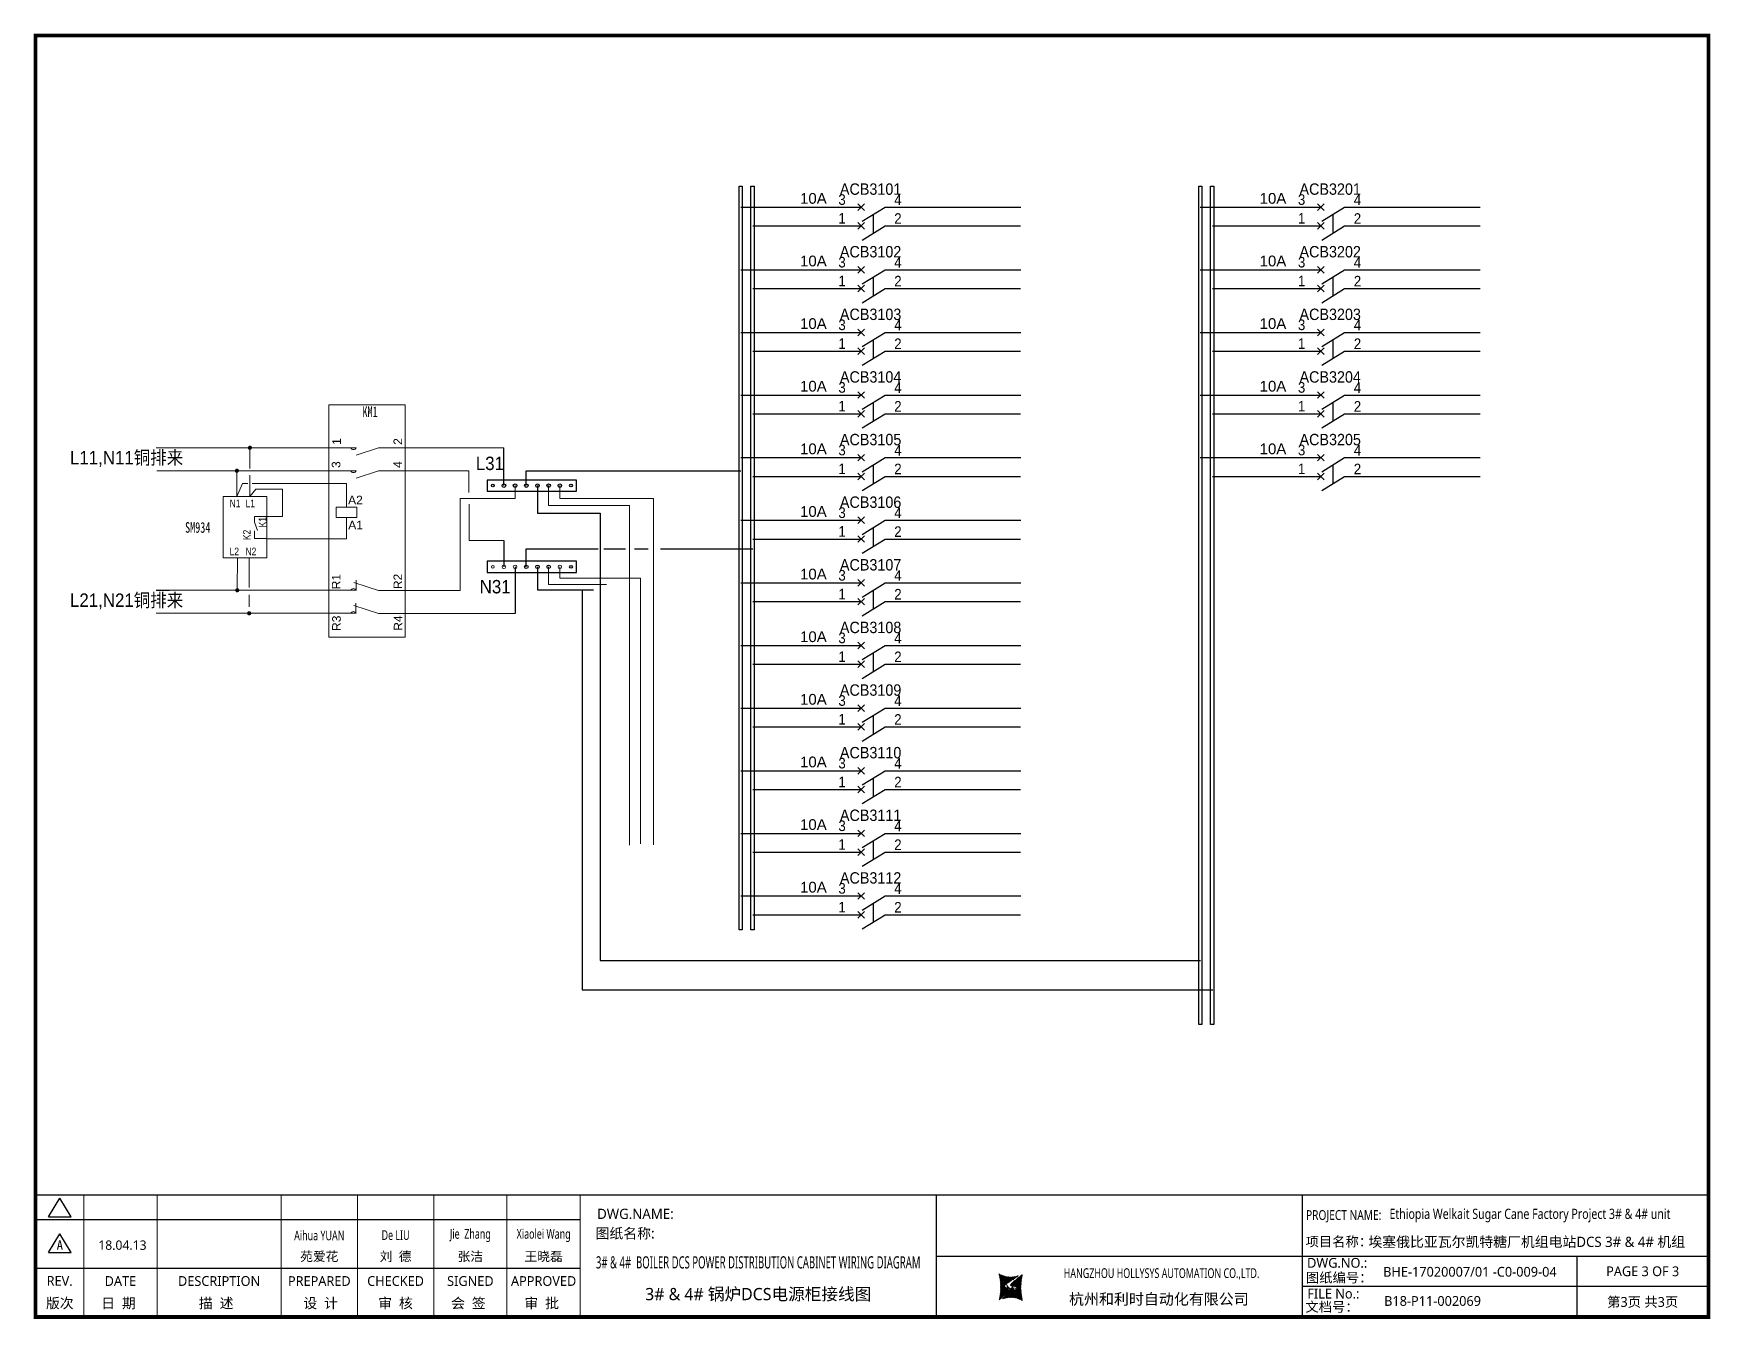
# Model space of a CAD drawing. Extents: x 81437 to 204847, y -54597 to -29444.
# Drawn here: x 101517 to 105642, y -50082 to -46919 of the extents above; entities that cross this region are included whole.
import ezdxf
from ezdxf.enums import TextEntityAlignment as Align
from ezdxf.lldxf.tags import DXFTag

# ---------------------------------------------------------------- set-up
doc = ezdxf.new("R2010")
doc.units = 0
doc.header["$LTSCALE"] = 100
doc.header["$MEASUREMENT"] = 0
doc.linetypes.add('ACAD_ISO02W100', pattern=[15, 12, -3])
for name, color, linetype in [('t', 1, 'Continuous'), ('标准图框及表格', 7, 'Continuous'), ('空气开关', 7, 'Continuous')]:
    doc.layers.add(name, color=color, linetype=linetype)
for name, color, linetype, lineweight in [('注释', 130, 'Continuous', 20), ('粗实线', 7, 'Continuous', 20), ('细实线', 7, 'Continuous', 20)]:
    doc.layers.add(name, color=color, linetype=linetype, lineweight=lineweight)
doc.styles.add('HZ', font='arial.ttf', dxfattribs={"width": 0.7})
doc.styles.get("Standard").update_dxf_attribs({"font": ''})
doc.styles.add('微软雅黑', font='')
doc.styles.get('Standard').set_extended_font_data('SimSun')
doc.styles.get('微软雅黑').set_extended_font_data('Microsoft YaHei')
tags = doc.linetypes.add('CENTER', pattern=[2, 1.25, -0.25, 0.25, -0.25]).pattern_tags.tags
tags[10:11] = [DXFTag(74, 4), DXFTag(75, 0), DXFTag(340, '0'), DXFTag(46, 1.0), DXFTag(50, 0.0), DXFTag(44, 0.0), DXFTag(45, 0.0)]
tags[8:9] = [DXFTag(74, 4), DXFTag(75, 0), DXFTag(340, '0'), DXFTag(46, 1.0), DXFTag(50, 0.0), DXFTag(44, 0.0), DXFTag(45, 0.0)]
tags[6:7] = [DXFTag(74, 4), DXFTag(75, 0), DXFTag(340, '0'), DXFTag(46, 1.0), DXFTag(50, 0.0), DXFTag(44, 0.0), DXFTag(45, 0.0)]
tags[4:5] = [DXFTag(74, 4), DXFTag(75, 0), DXFTag(340, '0'), DXFTag(46, 1.0), DXFTag(50, 0.0), DXFTag(44, 0.0), DXFTag(45, 0.0)]
pattern_1 = [(45, (-6.162819773475348, -58.86246267448996), (-0.736262898216564, 0.7362628982165641), [])]

msp = doc.modelspace()

# ---------------------------------------------------------------- texts
at = {"style": 'HZ', "width": 0.9}
for s, p in [('L11,N11铜排来', (101606.6073449155, -47978.58079647768)), ('L31', (102604.9472389482, -47992.64134076157)), ('N31', (102614.4653763321, -48295.86282565803)), ('L21,N21铜排来', (101606.6073449155, -48329.13582187074))]:
    msp.add_text(s, height=33, dxfattribs=at).set_placement(p)
at = {"layer": '注释', "color": 0, "style": 'HZ'}
for s, p in [('1', (102273.2258521612, -47930.68978651518)), ('2', (102423.5931821213, -47930.68978651518)), ('3', (102271.7399785301, -47987.46993135589)), ('4', (102423.4522061614, -47987.46993135589)), ('R1', (102271.9669175704, -48285.90158589176)), ('R2', (102423.6791452017, -48285.41214228943)), ('R3', (102272.6726374209, -48388.35159212081)), ('R4', (102424.3848650522, -48387.89315250316))]:
    msp.add_text(s, height=21.182, rotation=90, dxfattribs=at).set_placement(p)
for s, p in [('A2', (102290.7117974142, -48076.8995232456)), ('A1', (102291.1293463717, -48138.31356240689))]:
    msp.add_text(s, height=21.182, dxfattribs=at).set_placement(p)
at = {"layer": '注释', "color": 0, "style": 'HZ', "width": 0.8}
for s, p in [('N1', (101999.2585284679, -48083.90092756053)), ('L1', (102038.2628810731, -48083.90092756053)), ('L2', (101999.2585284679, -48202.11135979056)), ('N2', (102038.2628810731, -48202.11135979056))]:
    msp.add_text(s, height=18.69, dxfattribs=at).set_placement(p)
for s, p in [('K2', (102050.987022919, -48164.96953635675)), ('K1', (102089.6273942296, -48133.51105475496))]:
    msp.add_text(s, height=18.69, rotation=90, dxfattribs=at).set_placement(p)
at = {"layer": '注释', "color": 0, "linetype": 'ACAD_ISO02W100', "char_height": 26.166, "width": 74.02057166664528, "attachment_point": 1, "style": 'HZ'}
for s, insert in [('{\\fsimsun|b0|i0|c134|p54;\\C7;KM1}', (102326.0724782265, -47836.12304118658)), ('{\\fsimsun|b0|i0|c134|p54;\\C7;SM934}', (101889.7002837644, -48120.723453864))]:
    msp.add_mtext(s, dxfattribs=dict(at, insert=insert))
at = {"layer": '空气开关', "style": 'HZ', "width": 0.9}
for s, p in [('3', (103496.7695168632, -47340.42215144684)), ('4', (103634.1820164456, -47340.88031587977)), ('3', (104627.31327852, -47340.42215144684)), ('4', (104764.7257781024, -47340.88031587977)), ('1', (103496.7695168632, -47386.53378687835)), ('2', (103634.1820164456, -47386.99195131128)), ('1', (104627.31327852, -47386.53378687835)), ('2', (104764.7257781024, -47386.99195131128)), ('3', (103496.7695168632, -47494.42215144684)), ('4', (103634.1820164456, -47494.88031587977)), ('3', (104627.31327852, -47494.42215144684)), ('4', (104764.7257781024, -47494.88031587977)), ('1', (103496.7695168632, -47540.53378687835)), ('2', (103634.1820164456, -47540.99195131128)), ('1', (104627.31327852, -47540.53378687835)), ('2', (104764.7257781024, -47540.99195131128)), ('3', (103496.7695168632, -47648.42215144684)), ('4', (103634.1820164456, -47648.88031587977)), ('3', (104627.31327852, -47648.42215144684)), ('4', (104764.7257781024, -47648.88031587977)), ('1', (103496.7695168632, -47694.53378687835)), ('2', (103634.1820164456, -47694.99195131128)), ('1', (104627.31327852, -47694.53378687835)), ('2', (104764.7257781024, -47694.99195131128)), ('3', (103496.7695168632, -47802.42215144684)), ('4', (103634.1820164456, -47802.88031587977)), ('3', (104627.31327852, -47802.42215144684)), ('4', (104764.7257781024, -47802.88031587977)), ('1', (103496.7695168632, -47848.53378687835)), ('2', (103634.1820164456, -47848.99195131128)), ('1', (104627.31327852, -47848.53378687835)), ('2', (104764.7257781024, -47848.99195131128)), ('3', (103496.7695168632, -47956.42215144684)), ('4', (103634.1820164456, -47956.88031587977)), ('3', (104627.31327852, -47956.42215144684)), ('4', (104764.7257781024, -47956.88031587977)), ('1', (103496.7695168632, -48002.53378687835)), ('2', (103634.1820164456, -48002.99195131128)), ('1', (104627.31327852, -48002.53378687835)), ('2', (104764.7257781024, -48002.99195131128)), ('3', (103496.7695168632, -48110.42215144684)), ('4', (103634.1820164456, -48110.88031587977)), ('1', (103496.7695168632, -48156.53378687835)), ('2', (103634.1820164456, -48156.99195131128)), ('3', (103496.7695168632, -48264.42215144687)), ('4', (103634.1820164456, -48264.88031587977)), ('1', (103496.7695168632, -48310.53378687835)), ('2', (103634.1820164456, -48310.99195131128)), ('3', (103496.7695168632, -48418.42215144687)), ('4', (103634.1820164456, -48418.88031587977)), ('1', (103496.7695168632, -48464.53378687835)), ('2', (103634.1820164456, -48464.99195131128)), ('3', (103496.7695168632, -48572.42215144687)), ('4', (103634.1820164456, -48572.88031587977)), ('1', (103496.7695168632, -48618.53378687835)), ('2', (103634.1820164456, -48618.99195131128)), ('3', (103496.7695168632, -48726.42215144687)), ('4', (103634.1820164456, -48726.88031587977)), ('1', (103496.7695168632, -48772.53378687835)), ('2', (103634.1820164456, -48772.99195131128)), ('3', (103496.7695168632, -48880.42215144687)), ('4', (103634.1820164456, -48880.88031587977)), ('1', (103496.7695168632, -48926.53378687835)), ('2', (103634.1820164456, -48926.99195131128)), ('3', (103496.7695168632, -49034.42215144687)), ('4', (103634.1820164456, -49034.88031587977)), ('1', (103496.7695168632, -49080.53378687835)), ('2', (103634.1820164456, -49080.99195131128))]:
    msp.add_text(s, height=26.00961058081033, dxfattribs=at).set_placement(p)

# ---------------------------------------------------------------- blocks, each defined once
blk = doc.blocks.new('供电端子')
at = {"style": 'HZ', "width": 0.7}
blk.add_attdef('供电端子', (0, 0), '', height=17, dxfattribs=at)
blk = doc.blocks.new('图框')
at = {"layer": '标准图框及表格'}
h = blk.add_hatch(dxfattribs=at)
h.set_pattern_fill('ANSI31', color=5, scale=8.329863809039892, style=0)
h.set_pattern_definition(pattern_1)
edge = h.paths.add_edge_path()
edge.add_arc((2393.094436262916, -3057.016314091056), 55.18534773488954, 238.1092081981581, 291.6531626184834)
edge.add_line((2413.457117633552, -3108.307481089123), (2382.362679957259, -3129.105284474292))
edge.add_arc((2232.744557938924, -3137.191253253037), 135.3602868968974, 346.3915348661821, 374.2500326978034)
edge.add_line((2364.304773850054, -3169.039594784347), (2391.343418124445, -3146.7148906974))
edge.add_line((2385.17637942767, -3139.143911424919), (2389.981166822123, -3139.761302572286))
edge.add_spline(control_points=[(2391.307199095063, -3146.750097628447), (2392.196661605914, -3145.885543305817), (2393.808172678844, -3144.319160410171), (2393.706362376579, -3140.114756849009), (2391.263680388605, -3139.875266105763), (2389.959101290711, -3139.747359722689)], knot_values=[0, 0, 0, 0, 6.844331067525468, 12.40042740766005, 18.76924275352248, 18.76924275352248, 18.76924275352248, 18.76924275352248], weights=[1, 1, 1, 1, 1, 1], degree=3, periodic=0)
edge.add_spline(control_points=[(2382.352543285211, -3129.127895979397), (2381.626555155563, -3129.73152025812), (2380.315378592357, -3130.821700626719), (2379.381276507607, -3132.24510027398), (2378.964379386169, -3132.880374753903)], knot_values=[0, 0, 0, 0, 5.253673658024614, 9.488438564008057, 9.488438564008057, 9.488438564008057, 9.488438564008057], weights=[1, 1, 1, 1, 1], degree=3, periodic=0)
edge.add_spline(control_points=[(2380.109845815059, -3131.144179531064), (2379.558651433159, -3131.767985770505), (2378.469607692277, -3133.249177120419), (2378.75000888206, -3136.59141356358), (2381.696031569307, -3138.758015293683), (2384.022624161043, -3139.007997601494), (2385.15175362843, -3139.129317677358)], knot_values=[10.66597461496156, 10.66597461496156, 10.66597461496156, 10.66597461496156, 18.97770399508879, 28.89455822145742, 41.119553648298, 52.64692538081317, 52.64692538081317, 52.64692538081317, 52.64692538081317], weights=[1, 1, 1, 1, 1, 1, 1], degree=3, periodic=0)
h = blk.add_hatch(dxfattribs=at)
h.set_pattern_fill('ANSI31', color=3, scale=8.329863809039892, style=0)
h.set_pattern_definition(pattern_1)
edge = h.paths.add_edge_path()
edge.add_line((2396.306912351669, -3134.638821765021), (2401.543221691929, -3135.303048767099))
edge.add_spline(control_points=[(2394.881673431148, -3127.632408877759), (2393.992210920092, -3128.496963200258), (2392.380699847337, -3130.063346096064), (2392.482510149457, -3134.26774965708), (2394.925192137576, -3134.507240400384), (2396.229771235499, -3134.635146783385)], knot_values=[0, 0, 0, 0, 6.844331067526932, 12.40042740766158, 18.76924275352342, 18.76924275352342, 18.76924275352342, 18.76924275352342], weights=[1, 1, 1, 1, 1, 1], degree=3, periodic=0)
edge.add_line((2421.884098676157, -3105.342911721815), (2394.845454401773, -3127.667615808762))
edge.add_spline(control_points=[(2406.462349776273, -3142.781070641064), (2406.85282482484, -3142.285248106444), (2407.700959278394, -3140.915136680455), (2407.438863643569, -3137.791092942495), (2404.4928409567, -3135.624491212552), (2402.166248364556, -3135.374508904741), (2401.037118897577, -3135.253188828716)], knot_values=[12.65408913243743, 12.65408913243743, 12.65408913243743, 12.65408913243743, 18.97770399508879, 28.89455822145742, 41.119553648298, 52.64692538081317, 52.64692538081317, 52.64692538081317, 52.64692538081317], weights=[1, 1, 1, 1, 1, 1, 1], degree=3, periodic=0)
edge.add_line((2405.463463917236, -3143.838156073773), (2406.618423075823, -3142.594514654259))
edge.add_line((2403.858524028219, -3145.261600863971), (2405.463463917236, -3143.838156073904))
edge.add_line((2372.73175489228, -3166.075025417009), (2403.826192568573, -3145.277222031841))
edge.add_arc((2393.094436262916, -3217.366192415033), 55.18534773488965, 58.10920819815809, 111.6531626184834)
edge.add_arc((2553.444314586908, -3137.191253253037), 135.360286896897, 166.3915348661823, 194.2500326978024)
at = {"color": 7}
for p, q in [((2209.47921527367, -2910.443887418679), (2209.47921527367, -3210.443887418679)), ((3109.47921527367, -2910.443887418679), (3109.47921527367, -3210.443887418679)), ((-6.162819773475348, -2970.443887418679), (1333.995352829523, -2970.443887418679)), ((-6.162819773475348, -3090.443887418679), (1333.995352829523, -3090.443887418679)), ((2209.47921527367, -3060.443887418679), (3109.47921527367, -3060.443887418679)), ((3109.47921527367, -3060.443887418679), (4109.47921527367, -3060.443887418679)), ((3785.62275226965, -3060.443887418679), (3785.62275226965, -3210.443887418679)), ((4109.47921527367, -3135.443887418679), (3109.47921527367, -3135.443887418679))]:
    blk.add_line(p, q, dxfattribs=at)
at = {"color": 7, "const_width": 3}
blk.add_lwpolyline([(4109.47921527367, -2910.443887418679), (-6.162819773475348, -2910.443887418679)], dxfattribs=at)
at = {"layer": 't', "color": 7}
for p, q in [((25.78656344305637, -2963.855076038152), (53.73638948711596, -2917.984787991318)), ((81.68621553114644, -2963.855076038152), (53.73638948711596, -2917.984787991318)), ((25.78656344305637, -2963.855076038152), (81.68621553114644, -2963.855076038152)), ((25.78656344305637, -3051.839702165522), (53.73638948711596, -3005.969414118631)), ((81.68621553114644, -3051.839702165522), (53.73638948711596, -3005.969414118631)), ((25.78656344305637, -3051.839702165522), (81.68621553114644, -3051.839702165522))]:
    blk.add_line(p, q, dxfattribs=at)
at = {"layer": 't', "color": 7, "const_width": 9.61519705431492}
blk.add_lwpolyline([(4109.47921527367, -3210.443887418679), (4109.47921527367, -58.86246267448996), (-6.162819773475348, -58.86246267448996), (-6.162819773475348, -3210.443887418679)], close=True, dxfattribs=at)
at = {"layer": 't', "color": 7, "const_width": 2.40379926357873}
for points in [[(112.6024995874977, -2911.645787050457), (112.6024995874977, -3210.443887418679)], [(292.8874443558816, -2911.645787050457), (292.8874443558816, -3210.443887418679)], [(598.2254953145239, -2911.645787050457), (598.2254953145239, -3215.27550872017)], [(785.8254793036103, -2911.645787050457), (785.8254793036103, -3215.27550872017)], [(973.4254632926677, -2911.645787050457), (973.4254632926677, -3215.27550872017)], [(1153.71040806111, -2911.645787050457), (1153.71040806111, -3215.27550872017)], [(1333.995352829523, -2911.645787050457), (1333.995352829523, -3215.27550872017)]]:
    blk.add_lwpolyline(points, dxfattribs=at)
at = {"color": 7, "linetype": 'CENTER', "style": '微软雅黑'}
for s, height, p in [('项目名称：', 24, (3118.237888517288, -3036.94681899895)), ('图纸编号：', 24, (3119.058468482224, -3125.527001057468)), ('杭州和利时自动化有限公司', 27, (2536.38633266712, -3179.976961063531)), ('文档号：', 24, (3117.869572934458, -3197.591179766443))]:
    blk.add_text(s, height=height, dxfattribs=at).set_placement(p)
at = {"color": 7, "style": '微软雅黑', "flags": 8}
for tag, p, height in [('DWG.NAME:', (1375.473639447489, -2969.2419877869), 25), ('DWG.NO.:', (3122.023352488108, -3089.264933317976), 24), ('图纸编号', (3309.199899152482, -3111.267140832559), 24), ('FILENO.:', (3122.509725826509, -3164.966587124836), 24), ('文档号', (3311.563545755656, -3182.994948628203), 24)]:
    blk.add_attdef(tag, p, '', height=height, dxfattribs=at)
at = {"color": 7, "style": '微软雅黑', "width": 0.8, "flags": 8}
for tag, p, height in [('PROJECTNAME:', (3119.317365890063, -2971.670387076527), 24), ('PROJECT_NAME', (3324.743137664682, -2969.191656158461), 25)]:
    blk.add_attdef(tag, p, '', height=height, dxfattribs=at)
at = {"color": 7, "style": '微软雅黑', "flags": 8}
for tag, height, width, p in [('RENLIU', 24, 0.7, (692.0254873090671, -3009.243060483925)), ('SHUFENWANG', 24, 0.7, (879.6254712981536, -3009.243060483925)), ('FANGHOU', 24, 0.7, (1063.567935676903, -3009.243060483925)), ('DANDANLI', 24, 0.7, (1243.852880445316, -3009.243060483925)), ('#10STATIONONTROLCABINETCOVER', 30, 0.6, (1771.737284051596, -3076.044837234568)), ('HANGZHOUHOLLYSYSAUTOMATIONCO.,LTD.', 24, 0.7, (2763.919484516009, -3104.577265918681))]:
    blk.add_attdef(tag, text='', height=height, dxfattribs=dict(at, width=width)).set_placement(p, align=Align.MIDDLE)
for tag, p in [('图纸名称:', (1371.649552043295, -3024.785799731683)), ('项目名称', (3272.897224152879, -3045.626842364768))]:
    blk.add_attdef(tag, text='', height=25, dxfattribs=at).set_placement(p, align=Align.BOTTOM_LEFT)
at = {"color": 7, "flags": 8}
blk.add_attdef('A', text='', height=23, dxfattribs=at).set_placement((53.73638948711596, -3033.744016823508), align=Align.MIDDLE)
at = {"color": 7, "style": '微软雅黑', "flags": 8}
for tag, height, p in [('设计时间', 23, (207.7030023673433, -3033.744016823508)), ('刘仁', 23, (692.0254873090671, -3061.050838701933)), ('王姝芬', 23, (879.6254712981536, -3061.050838701933)), ('侯方', 23, (1063.567935676903, -3061.050838701933)), ('李丹丹', 23, (1243.852880445316, -3061.050838701933)), ('PAGEXOFX', 24, (3947.55098377166, -3097.943887418679)), ('REV.', 24, (53.21983990701119, -3121.911417548025)), ('DATE', 24, (202.7449719716897, -3121.911417548025)), ('DESCRIPTION', 24, (445.5564698352027, -3121.911417548025)), ('PREPARED', 24, (692.0254873090671, -3121.911417548025)), ('CHECKED', 24, (879.625471298139, -3121.911417548025)), ('SIGNED', 24, (1063.567935676889, -3121.911417548025)), ('APPROVED', 24, (1243.852880445316, -3121.911417548025)), ('图纸名称', 30, (1771.737284051596, -3153.557526718527)), ('第几页共几页', 24, (3947.55098377166, -3172.943887418679))]:
    blk.add_attdef(tag, text='', height=height, dxfattribs=at).set_placement(p, align=Align.MIDDLE)
at = {"layer": 't', "color": 7, "style": '微软雅黑'}
for s, p in [('版次', (53.73638948711596, -3176.462903945333)), ('日  期', (198.0371495971121, -3176.462903945333)), ('描  述', (438.3267756979694, -3176.462903945333)), ('设  计', (695.3342144116759, -3176.462903945333)), ('审  核', (879.4319590690502, -3176.462903945333)), ('会  签', (1058.860113302311, -3176.462903945333)), ('审  批', (1239.145058070724, -3176.462903945333))]:
    blk.add_text(s, height=25, dxfattribs=at).set_placement(p, align=Align.MIDDLE_CENTER)
at = {"layer": '标准图框及表格', "color": 5, "style": 'HZ'}
for s, p in [('pgqh', (2367.722055843864, -3118.539690870716)), ('hollilas', (2367.889081852576, -3144.830947292762))]:
    blk.add_text(s, height=5.205656721233694, dxfattribs=at).set_placement(p)
at = {"layer": '标准图框及表格', "color": 3, "style": 'HZ'}
for s, height, p in [('auto', 8.676094535389492, (2394.744307490306, -3133.062499086471)), ('hollysys', 4.338047267694746, (2396.375285240625, -3158.593924068552))]:
    blk.add_text(s, height=height, dxfattribs=at).set_placement(p)

# ---------------------------------------------------------------- linework, layer by layer
at = {"color": 43}
for p, q in [((103256.514671412, -47346.11711376906), (103553.1792850412, -47346.11711376906)), ((103611.7330163524, -47346.11711376906), (103945.4284784987, -47346.11711376906)), ((104387.0584330688, -47346.11711376906), (104683.723046698, -47346.11711376906)), ((104742.2767780092, -47346.11711376906), (105075.9722401554, -47346.11711376906)), ((103256.514671412, -47500.11711376906), (103553.1792850412, -47500.11711376906)), ((103611.7330163524, -47500.11711376906), (103945.4284784987, -47500.11711376906)), ((104387.0584330688, -47500.11711376906), (104683.723046698, -47500.11711376906)), ((104742.2767780092, -47500.11711376906), (105075.9722401554, -47500.11711376906)), ((103256.514671412, -47654.11711376906), (103553.1792850412, -47654.11711376906)), ((103611.7330163524, -47654.11711376906), (103945.4284784987, -47654.11711376906)), ((104387.0584330688, -47654.11711376906), (104683.723046698, -47654.11711376906)), ((104742.2767780092, -47654.11711376906), (105075.9722401554, -47654.11711376906)), ((103256.514671412, -47808.11711376906), (103553.1792850412, -47808.11711376906)), ((103611.7330163524, -47808.11711376906), (103945.4284784987, -47808.11711376906)), ((104387.0584330688, -47808.11711376906), (104683.723046698, -47808.11711376906)), ((104742.2767780092, -47808.11711376906), (105075.9722401554, -47808.11711376906)), ((102674.064671412, -48030.86711376906), (102674.064671412, -47938.07548778994)), ((103256.514671412, -47962.11711376906), (103553.1792850412, -47962.11711376906)), ((103611.7330163524, -47962.11711376906), (103945.4284784987, -47962.11711376906)), ((104387.0584330688, -47962.11711376906), (104683.723046698, -47962.11711376906)), ((104742.2767780092, -47962.11711376906), (105075.9722401554, -47962.11711376906)), ((102729.064671412, -48030.86711376906), (102729.064671412, -47994.56711376907)), ((102729.064671412, -47994.56711376907), (102901.2747943062, -47994.56711376907)), ((102873.7747943062, -47994.56711376907), (103256.514671412, -47994.56711376907)), ((102756.564671412, -48030.86711376906), (102756.564671412, -48098.68579141162)), ((102756.564671412, -48098.68579141162), (102888.0261727708, -48098.68579141162)), ((102871.0471369313, -48098.68579141162), (102911.1146714121, -48098.68579141162)), ((102911.1146714121, -48098.68579141162), (102911.1146714121, -48467.56711376907)), ((103256.514671412, -48116.11711376906), (103553.1792850412, -48116.11711376906)), ((103611.7330163524, -48116.11711376906), (103945.4284784987, -48116.11711376906)), ((101818.7695658947, -48288.34388999831), (101850.9778761997, -48288.34388999831)), ((103256.514671412, -48270.11711376906), (103553.1792850412, -48270.11711376906)), ((103611.7330163524, -48270.11711376906), (103945.4284784987, -48270.11711376906)), ((103256.514671412, -48424.11711376906), (103553.1792850412, -48424.11711376906)), ((103611.7330163524, -48424.11711376906), (103945.4284784987, -48424.11711376906)), ((102911.1146714121, -48467.56711376907), (102911.1146714121, -49198.38986047288)), ((103256.514671412, -48578.11711376906), (103553.1792850412, -48578.11711376906)), ((103611.7330163524, -48578.11711376906), (103945.4284784987, -48578.11711376906)), ((103256.514671412, -48732.11711376906), (103553.1792850412, -48732.11711376906)), ((103611.7330163524, -48732.11711376906), (103945.4284784987, -48732.11711376906)), ((103256.514671412, -48886.11711376906), (103553.1792850412, -48886.11711376906)), ((103611.7330163524, -48886.11711376906), (103945.4284784987, -48886.11711376906)), ((103256.514671412, -49040.11711376906), (103553.1792850412, -49040.11711376906)), ((103611.7330163524, -49040.11711376906), (103945.4284784987, -49040.11711376906)), ((102911.1146714121, -49198.38986047288), (104387.94740105, -49198.38986047288))]:
    msp.add_line(p, q, dxfattribs=at)
at = {"color": 6}
for p, q in [((103561.2711638886, -47354.2089926164), (103545.0874061939, -47338.02523492173)), ((103545.0874061939, -47354.2089926164), (103561.2711638886, -47338.02523492173)), ((103555.2613414163, -47380.90509994669), (103611.7330163524, -47346.11711376906)), ((104691.8149255453, -47354.2089926164), (104675.6311678506, -47338.02523492173)), ((104675.6311678506, -47354.2089926164), (104691.8149255453, -47338.02523492173)), ((104685.805103073, -47380.90509994669), (104742.2767780092, -47346.11711376906)), ((103545.0874061939, -47400.3206280479), (103561.2711638886, -47384.13687035323)), ((103561.2711638886, -47400.3206280479), (103545.0874061939, -47384.13687035323)), ((103555.2613414163, -47427.01673537819), (103611.7330163524, -47392.22874920056)), ((104675.6311678506, -47400.3206280479), (104691.8149255453, -47384.13687035323)), ((104691.8149255453, -47400.3206280479), (104675.6311678506, -47384.13687035323)), ((104685.805103073, -47427.01673537819), (104742.2767780092, -47392.22874920056)), ((103561.2711638886, -47508.2089926164), (103545.0874061939, -47492.02523492173)), ((103545.0874061939, -47508.2089926164), (103561.2711638886, -47492.02523492173)), ((103555.2613414163, -47534.90509994669), (103611.7330163524, -47500.11711376906)), ((104691.8149255453, -47508.2089926164), (104675.6311678506, -47492.02523492173)), ((104675.6311678506, -47508.2089926164), (104691.8149255453, -47492.02523492173)), ((104685.805103073, -47534.90509994669), (104742.2767780092, -47500.11711376906)), ((103561.2711638886, -47554.3206280479), (103545.0874061939, -47538.13687035323)), ((103545.0874061939, -47554.3206280479), (103561.2711638886, -47538.13687035323)), ((103555.2613414163, -47581.01673537819), (103611.7330163524, -47546.22874920056)), ((104691.8149255453, -47554.3206280479), (104675.6311678506, -47538.13687035323)), ((104675.6311678506, -47554.3206280479), (104691.8149255453, -47538.13687035323)), ((104685.805103073, -47581.01673537819), (104742.2767780092, -47546.22874920056)), ((103545.0874061939, -47662.2089926164), (103561.2711638886, -47646.02523492173)), ((103561.2711638886, -47662.2089926164), (103545.0874061939, -47646.02523492173)), ((104675.6311678506, -47662.2089926164), (104691.8149255453, -47646.02523492173)), ((104691.8149255453, -47662.2089926164), (104675.6311678506, -47646.02523492173)), ((103555.2613414163, -47688.90509994669), (103611.7330163524, -47654.11711376906)), ((104685.805103073, -47688.90509994669), (104742.2767780092, -47654.11711376906)), ((103545.0874061939, -47708.3206280479), (103561.2711638886, -47692.13687035323)), ((103561.2711638886, -47708.3206280479), (103545.0874061939, -47692.13687035323)), ((103555.2613414163, -47735.01673537819), (103611.7330163524, -47700.22874920056)), ((104675.6311678506, -47708.3206280479), (104691.8149255453, -47692.13687035323)), ((104691.8149255453, -47708.3206280479), (104675.6311678506, -47692.13687035323)), ((104685.805103073, -47735.01673537819), (104742.2767780092, -47700.22874920056)), ((103561.2711638886, -47816.2089926164), (103545.0874061939, -47800.02523492173)), ((103545.0874061939, -47816.2089926164), (103561.2711638886, -47800.02523492173)), ((103555.2613414163, -47842.90509994669), (103611.7330163524, -47808.11711376906)), ((104691.8149255453, -47816.2089926164), (104675.6311678506, -47800.02523492173)), ((104675.6311678506, -47816.2089926164), (104691.8149255453, -47800.02523492173)), ((104685.805103073, -47842.90509994669), (104742.2767780092, -47808.11711376906)), ((103561.2711638886, -47862.3206280479), (103545.0874061939, -47846.13687035323)), ((103545.0874061939, -47862.3206280479), (103561.2711638886, -47846.13687035323)), ((104691.8149255453, -47862.3206280479), (104675.6311678506, -47846.13687035323)), ((104675.6311678506, -47862.3206280479), (104691.8149255453, -47846.13687035323)), ((103555.2613414163, -47889.01673537819), (103611.7330163524, -47854.22874920056)), ((104685.805103073, -47889.01673537819), (104742.2767780092, -47854.22874920056)), ((103545.0874061939, -47970.2089926164), (103561.2711638886, -47954.02523492173)), ((103561.2711638886, -47970.2089926164), (103545.0874061939, -47954.02523492173)), ((103555.2613414163, -47996.90509994669), (103611.7330163524, -47962.11711376906)), ((104675.6311678506, -47970.2089926164), (104691.8149255453, -47954.02523492173)), ((104691.8149255453, -47970.2089926164), (104675.6311678506, -47954.02523492173)), ((104685.805103073, -47996.90509994669), (104742.2767780092, -47962.11711376906)), ((103545.0874061939, -48016.3206280479), (103561.2711638886, -48000.13687035323)), ((103561.2711638886, -48016.3206280479), (103545.0874061939, -48000.13687035323)), ((103555.2613414163, -48043.01673537819), (103611.7330163524, -48008.22874920056)), ((104675.6311678506, -48016.3206280479), (104691.8149255453, -48000.13687035323)), ((104691.8149255453, -48016.3206280479), (104675.6311678506, -48000.13687035323)), ((104685.805103073, -48043.01673537819), (104742.2767780092, -48008.22874920056)), ((103561.2711638886, -48124.2089926164), (103545.0874061939, -48108.02523492173)), ((103545.0874061939, -48124.2089926164), (103561.2711638886, -48108.02523492173)), ((103555.2613414163, -48150.90509994669), (103611.7330163524, -48116.11711376906)), ((103561.2711638886, -48170.3206280479), (103545.0874061939, -48154.13687035323)), ((103545.0874061939, -48170.3206280479), (103561.2711638886, -48154.13687035323)), ((103555.2613414163, -48197.01673537819), (103611.7330163524, -48162.22874920056)), ((103561.2711638886, -48278.2089926164), (103545.0874061939, -48262.02523492173)), ((103545.0874061939, -48278.2089926164), (103561.2711638886, -48262.02523492173)), ((103555.2613414163, -48304.90509994669), (103611.7330163524, -48270.11711376906)), ((103561.2711638886, -48324.3206280479), (103545.0874061939, -48308.13687035323)), ((103545.0874061939, -48324.3206280479), (103561.2711638886, -48308.13687035323)), ((103555.2613414163, -48351.01673537819), (103611.7330163524, -48316.22874920056)), ((103545.0874061939, -48432.2089926164), (103561.2711638886, -48416.02523492173)), ((103561.2711638886, -48432.2089926164), (103545.0874061939, -48416.02523492173)), ((103555.2613414163, -48458.90509994669), (103611.7330163524, -48424.11711376906)), ((103545.0874061939, -48478.3206280479), (103561.2711638886, -48462.13687035323)), ((103561.2711638886, -48478.3206280479), (103545.0874061939, -48462.13687035323)), ((103555.2613414163, -48505.01673537819), (103611.7330163524, -48470.22874920056)), ((103561.2711638886, -48586.2089926164), (103545.0874061939, -48570.02523492173)), ((103545.0874061939, -48586.2089926164), (103561.2711638886, -48570.02523492173)), ((103555.2613414163, -48612.90509994669), (103611.7330163524, -48578.11711376906)), ((103561.2711638886, -48632.3206280479), (103545.0874061939, -48616.13687035323)), ((103545.0874061939, -48632.3206280479), (103561.2711638886, -48616.13687035323)), ((103555.2613414163, -48659.01673537819), (103611.7330163524, -48624.22874920056)), ((103561.2711638886, -48740.2089926164), (103545.0874061939, -48724.02523492173)), ((103545.0874061939, -48740.2089926164), (103561.2711638886, -48724.02523492173)), ((103555.2613414163, -48766.90509994669), (103611.7330163524, -48732.11711376906)), ((103561.2711638886, -48786.3206280479), (103545.0874061939, -48770.13687035323)), ((103545.0874061939, -48786.3206280479), (103561.2711638886, -48770.13687035323)), ((103555.2613414163, -48813.01673537819), (103611.7330163524, -48778.22874920056)), ((103561.2711638886, -48894.2089926164), (103545.0874061939, -48878.02523492173)), ((103545.0874061939, -48894.2089926164), (103561.2711638886, -48878.02523492173)), ((103561.2711638886, -48940.3206280479), (103545.0874061939, -48924.13687035323)), ((103545.0874061939, -48940.3206280479), (103561.2711638886, -48924.13687035323)), ((103555.2613414163, -48920.90509994669), (103611.7330163524, -48886.11711376906)), ((103555.2613414163, -48967.01673537819), (103611.7330163524, -48932.22874920056)), ((103545.0874061939, -49048.2089926164), (103561.2711638886, -49032.02523492173)), ((103561.2711638886, -49048.2089926164), (103545.0874061939, -49032.02523492173)), ((103555.2613414163, -49074.90509994669), (103611.7330163524, -49040.11711376906)), ((103545.0874061939, -49094.3206280479), (103561.2711638886, -49078.13687035323)), ((103561.2711638886, -49094.3206280479), (103545.0874061939, -49078.13687035323)), ((103555.2613414163, -49121.01673537819), (103611.7330163524, -49086.22874920056))]:
    msp.add_line(p, q, dxfattribs=at)
at = {"color": 5}
for p, q in [((103286.214671412, -47392.22874920056), (103553.1792850412, -47392.22874920056)), ((103611.7330163524, -47392.22874920056), (103944.8388288335, -47392.22874920056)), ((104416.7584330688, -47392.22874920056), (104683.723046698, -47392.22874920056)), ((104742.2767780092, -47392.22874920056), (105075.3825904902, -47392.22874920056)), ((103286.214671412, -47546.22874920056), (103553.1792850412, -47546.22874920056)), ((103611.7330163524, -47546.22874920056), (103944.8388288335, -47546.22874920056)), ((104416.7584330688, -47546.22874920056), (104683.723046698, -47546.22874920056)), ((104742.2767780092, -47546.22874920056), (105075.3825904902, -47546.22874920056)), ((103286.214671412, -47700.22874920056), (103553.1792850412, -47700.22874920056)), ((103611.7330163524, -47700.22874920056), (103944.8388288335, -47700.22874920056)), ((104416.7584330688, -47700.22874920056), (104683.723046698, -47700.22874920056)), ((104742.2767780092, -47700.22874920056), (105075.3825904902, -47700.22874920056)), ((103286.214671412, -47854.22874920056), (103553.1792850412, -47854.22874920056)), ((103611.7330163524, -47854.22874920056), (103944.8388288335, -47854.22874920056)), ((104416.7584330688, -47854.22874920056), (104683.723046698, -47854.22874920056)), ((104742.2767780092, -47854.22874920056), (105075.3825904902, -47854.22874920056)), ((103286.214671412, -48008.22874920056), (103553.1792850412, -48008.22874920056)), ((103611.7330163524, -48008.22874920056), (103944.8388288335, -48008.22874920056)), ((104416.7584330688, -48008.22874920056), (104683.723046698, -48008.22874920056)), ((104742.2767780092, -48008.22874920056), (105075.3825904902, -48008.22874920056)), ((102674.064671412, -48166.16054264496), (102674.064671412, -48230.51711376908)), ((103286.214671412, -48162.22874920056), (103553.1792850412, -48162.22874920056)), ((103611.7330163524, -48162.22874920056), (103944.8388288335, -48162.22874920056)), ((102729.064671412, -48230.51711376908), (102729.064671412, -48185.96711376907)), ((102729.064671412, -48185.96711376907), (102847.4853908723, -48185.96711376907)), ((102819.9853908723, -48185.96711376907), (102905.6146714121, -48185.96711376907)), ((102919.914671412, -48185.96711376907), (102972.9453019079, -48185.96711376907)), ((102995.6167398295, -48185.96711376907), (103028.7060732813, -48185.96711376907)), ((103059.2558358807, -48185.96711376907), (103286.214671412, -48185.96711376907)), ((102701.564671412, -48230.51711376908), (102701.564671412, -48345.18474799845)), ((102756.564671412, -48230.51711376908), (102756.564671412, -48286.83943496517)), ((102756.564671412, -48286.83943496517), (102894.064671412, -48286.83943496517)), ((102866.564671412, -48286.83943496517), (102866.564671412, -48467.01711376908)), ((103286.214671412, -48316.22874920056), (103553.1792850412, -48316.22874920056)), ((103611.7330163524, -48316.22874920056), (103944.8388288335, -48316.22874920056)), ((102866.564671412, -48467.01711376908), (102866.564671412, -49271.08785154735)), ((103286.214671412, -48470.22874920056), (103553.1792850412, -48470.22874920056)), ((103611.7330163524, -48470.22874920056), (103944.8388288335, -48470.22874920056)), ((103286.214671412, -48624.22874920056), (103553.1792850412, -48624.22874920056)), ((103611.7330163524, -48624.22874920056), (103944.8388288335, -48624.22874920056)), ((103286.214671412, -48778.22874920056), (103553.1792850412, -48778.22874920056)), ((103611.7330163524, -48778.22874920056), (103944.8388288335, -48778.22874920056)), ((103286.214671412, -48932.22874920056), (103553.1792850412, -48932.22874920056)), ((103611.7330163524, -48932.22874920056), (103944.8388288335, -48932.22874920056)), ((103286.214671412, -49086.22874920056), (103553.1792850412, -49086.22874920056)), ((103611.7330163524, -49086.22874920056), (103944.8388288335, -49086.22874920056)), ((102866.564671412, -49271.08785154735), (104417.6993389778, -49271.08785154735))]:
    msp.add_line(p, q, dxfattribs=at)
at = {"color": 5, "lineweight": 0}
for p, q in [((102017.0321489294, -48057.50269403822), (102031.2181530074, -48025.28121638975)), ((102031.2181530074, -48025.28121638975), (102043.7019249218, -48025.28121638975)), ((102054.5207686454, -48025.28121638975), (102286.6614203396, -48025.28121638975))]:
    msp.add_line(p, q, dxfattribs=at)
at = {"color": 43, "lineweight": 0}
for p, q in [((102063.6538683789, -48039.59854775146), (102049.0026847289, -48057.50269403822)), ((102129.1477586632, -48039.59854775146), (102063.6538683789, -48039.59854775146)), ((102129.1477586632, -48106.69869807602), (102129.1477586632, -48039.59854775146)), ((102090.9197702889, -48106.69869807602), (102129.1477586632, -48106.69869807602))]:
    msp.add_line(p, q, dxfattribs=at)
at = {"color": 43}
for points in [[(103260.5019577357, -47294.41711376908), (103260.5019577357, -49123.24509120314), (103252.664671412, -49123.24509120314), (103252.664671412, -47294.41711376908)], [(104391.0457193924, -47294.41711376908), (104391.0457193924, -49356.18146013047), (104383.2084330688, -49356.18146013047), (104383.2084330688, -47294.41711376908)], [(102632.814671412, -48044.61711376906), (102852.814671412, -48044.61711376906), (102852.814671412, -48017.11711376906), (102632.814671412, -48017.11711376906)]]:
    msp.add_lwpolyline(points, close=True, dxfattribs=at)
at = {"color": 5}
for points in [[(103289.6519577357, -47294.41711376908), (103289.6519577357, -49123.24509120314), (103281.814671412, -49123.24509120314), (103281.814671412, -47294.41711376908)], [(104420.1957193924, -47294.41711376908), (104420.1957193924, -49356.18146013047), (104412.3584330687, -49356.18146013047), (104412.3584330687, -47294.41711376908)], [(102632.814671412, -48244.26711376908), (102852.814671412, -48244.26711376908), (102852.814671412, -48216.76711376908), (102632.814671412, -48216.76711376908)]]:
    msp.add_lwpolyline(points, close=True, dxfattribs=at)
for centre, radius in [((102646.564671412, -48030.86711376906), 3.3), ((102674.064671412, -48030.86711376906), 4.4), ((102701.564671412, -48030.86711376906), 4.4), ((102729.064671412, -48030.86711376906), 4.4), ((102756.564671412, -48030.86711376906), 4.4), ((102784.064671412, -48030.86711376906), 4.4), ((102811.564671412, -48030.86711376906), 4.4), ((102839.064671412, -48030.86711376906), 3.3), ((102729.064671412, -48230.51711376908), 4.4), ((102756.564671412, -48230.51711376908), 4.4), ((102784.064671412, -48230.51711376908), 4.4), ((102839.064671412, -48230.51711376908), 3.3)]:
    msp.add_circle(centre, radius)
at = {"lineweight": 20}
for centre, radius in [((102646.564671412, -48230.51711376908), 3.3), ((102674.064671412, -48230.51711376908), 4.4), ((102701.564671412, -48230.51711376908), 4.4), ((102811.564671412, -48230.51711376908), 4.4)]:
    msp.add_circle(centre, radius, dxfattribs=at)
at = {"layer": '空气开关', "color": 6}
for p, q in [((103583.4971788844, -47409.62274228936), (103583.4971788844, -47363.51110685789)), ((104714.0409405411, -47409.62274228936), (104714.0409405411, -47363.51110685789)), ((103583.4971788844, -47563.62274228936), (103583.4971788844, -47517.51110685789)), ((104714.0409405411, -47563.62274228936), (104714.0409405411, -47517.51110685789)), ((103583.4971788844, -47717.62274228936), (103583.4971788844, -47671.51110685789)), ((104714.0409405411, -47717.62274228936), (104714.0409405411, -47671.51110685789)), ((103583.4971788844, -47871.62274228936), (103583.4971788844, -47825.51110685789)), ((104714.0409405411, -47871.62274228936), (104714.0409405411, -47825.51110685789)), ((103583.4971788844, -48025.62274228936), (103583.4971788844, -47979.51110685789)), ((104714.0409405411, -48025.62274228936), (104714.0409405411, -47979.51110685789)), ((103583.4971788844, -48179.62274228936), (103583.4971788844, -48133.51110685789)), ((103583.4971788844, -48333.62274228936), (103583.4971788844, -48287.51110685789)), ((103583.4971788844, -48487.62274228936), (103583.4971788844, -48441.51110685789)), ((103583.4971788844, -48641.62274228936), (103583.4971788844, -48595.51110685789)), ((103583.4971788844, -48795.62274228936), (103583.4971788844, -48749.51110685789)), ((103583.4971788844, -48949.62274228936), (103583.4971788844, -48903.51110685789)), ((103583.4971788844, -49103.62274228936), (103583.4971788844, -49057.51110685789))]:
    msp.add_line(p, q, dxfattribs=at)
at = {"layer": '粗实线'}
msp.add_lwpolyline([(102243.3823544228, -48403.81716699567), (102243.3823544228, -47832.34362259633), (102431.4610463629, -47832.34362259633), (102431.4610463629, -48403.81716699567)], close=True, dxfattribs=at)
at = {"layer": '细实线', "color": 43}
for p, q in [((101818.7695658947, -47937.78886460525), (102180.8424676538, -47937.78886460525)), ((102049.3909568587, -47989.14096942181), (102049.3909568587, -47937.78886460525)), ((102180.8424676538, -47937.78886460525), (102243.3823544228, -47937.78886460525)), ((102243.3823544228, -47937.78886460525), (102310.396492862, -47937.78886460525)), ((102365.2798856154, -47938.07548778994), (102310.5352508078, -47955.69073573425)), ((102431.4610463629, -47938.07548778994), (102365.2798856154, -47938.07548778994)), ((102431.4610463629, -47938.07548778994), (102674.064671412, -47938.07548778994)), ((102049.0026847289, -48057.50269403822), (102049.0026847289, -48005.06532930672)), ((102701.564671412, -48030.86711376906), (102701.564671412, -48062.4574916268)), ((102784.064671412, -48030.86711376906), (102784.064671412, -48079.71906577161)), ((102811.564671412, -48030.86711376906), (102811.564671412, -48062.41753371605)), ((102566.0757353441, -48288.63051318305), (102566.0757353441, -48062.4574916268)), ((102566.0757353441, -48062.4574916268), (102701.564671412, -48062.4574916268)), ((102784.064671412, -48079.71906577161), (102888.41583811, -48079.71906577161)), ((102811.564671412, -48062.41753371605), (102888.41583811, -48062.41753371605)), ((102869.9440253714, -48079.71906577161), (102983.3233793309, -48079.71906577161)), ((102874.1644596455, -48062.41753371605), (103041.6432119311, -48062.41753371605)), ((102983.3233793309, -48079.71906577161), (102983.3233793309, -48915.10895544758)), ((103041.6432119311, -48062.41753371605), (103041.6432119311, -48913.95199947093)), ((102286.6614203396, -48109.65316778365), (102286.6614203396, -48161.8737735254)), ((102243.3823544228, -48161.8737735254), (102090.9197702889, -48161.8737735254)), ((102243.3823544228, -48161.8737735254), (102286.6614203396, -48161.8737735254)), ((102018.3265203459, -48208.18667545857), (102018.0249693317, -48285.79962291491)), ((102310.396492862, -48288.9171363678), (102310.416076456, -48263.16146116079)), ((101851.0646331341, -48288.34388999831), (102243.3823544228, -48288.34388999831)), ((102243.3823544228, -48288.34388999831), (102310.396492862, -48288.34388999831)), ((102365.2798856154, -48288.63051318305), (102305.142191988, -48269.30803856583)), ((102431.4610463629, -48288.63051318305), (102365.2798856154, -48288.63051318305)), ((102431.4610463629, -48288.63051318305), (102566.0757353441, -48288.63051318305))]:
    msp.add_line(p, q, dxfattribs=at)
at = {"layer": '细实线', "color": 5}
for p, q in [((101820.4520861036, -47994.34309942072), (102152.4218046418, -47994.34309942072)), ((102017.0321489294, -48057.50269403822), (102017.0321489294, -47994.34309942072)), ((102152.4218046418, -47994.34309942072), (102243.3823544228, -47994.34309942072)), ((102243.3823544228, -47994.34309942072), (102310.396492862, -47994.34309942072)), ((102365.2798856154, -47994.62972260547), (102310.5352508078, -48012.24497054984)), ((102431.4610463629, -47994.62972260547), (102365.2798856154, -47994.62972260547)), ((102431.4610463629, -47994.62972260535), (102587.5388040702, -47994.62972260535)), ((102587.5388040702, -47994.62972260535), (102587.5388040702, -48048.12280876443)), ((102286.6614203396, -48083.58498133506), (102286.6614203396, -48025.28121638975)), ((102588.3321220914, -48076.64189167554), (102588.3321220914, -48166.16054264495)), ((102588.3321220914, -48166.16054264495), (102674.064671412, -48166.16054264496)), ((102047.2344205913, -48208.18667545857), (102047.2344205913, -48281.35040716781)), ((102784.064671412, -48230.51711376908), (102784.064671412, -48273.73112652114)), ((102811.564671412, -48230.51711376908), (102811.564671412, -48258.31135701053)), ((102811.564671412, -48258.31135701053), (102928.2835347795, -48258.31135701053)), ((102924.8152589764, -48258.31135701053), (103009.9271016212, -48258.31135701053)), ((103009.9271016212, -48258.31135701053), (103009.9271016212, -48912.08235258288)), ((102047.3649234104, -48299.29191939042), (102047.3649234104, -48329.08847805145)), ((102784.064671412, -48273.73112652114), (102926.5281230146, -48273.73112652114)), ((101818.7695658947, -48344.89812481378), (102243.3823544228, -48344.89812481378)), ((102243.3823544228, -48344.89812481378), (102310.396492862, -48344.89812481378)), ((102365.2798856154, -48345.18474799846), (102305.142191988, -48325.8622733813)), ((102310.1598272873, -48344.89812481378), (102310.1598272873, -48319.93575371916)), ((102431.4610463629, -48345.18474799846), (102365.2798856154, -48345.18474799846)), ((102431.4610463629, -48345.18474799846), (102701.564671412, -48345.18474799845))]:
    msp.add_line(p, q, dxfattribs=at)
at = {"layer": '细实线'}
for p, q in [((102090.9197702889, -48106.69869807602), (102060.7709487045, -48106.69869807602)), ((102060.7709487045, -48106.69869807602), (102060.7709487045, -48120.36447768403)), ((102060.7709487045, -48161.19047834597), (102060.7709487045, -48141.74564902497)), ((102090.9197702889, -48161.19047834597), (102060.7709487045, -48161.19047834597))]:
    msp.add_line(p, q, dxfattribs=at)
at = {"layer": '细实线', "color": 7}
msp.add_line((102068.0507231144, -48141.18057282718), (102060.7709487045, -48120.36447768403), dxfattribs=at)
at = {"layer": '细实线', "color": 43, "linetype": 'Continuous', "const_width": 5.088534166800001}
for points in [[(102049.1062774465, -47940.33313168865, 1), (102049.1062774465, -47935.24459752185, 1)], [(102018.0249693317, -48290.88815708171, 1), (102018.0249693317, -48285.79962291491, 1)]]:
    msp.add_lwpolyline(points, format="xyb", close=True, dxfattribs=at)
at = {"layer": '细实线', "color": 5, "linetype": 'Continuous', "const_width": 5.088534166800001}
msp.add_lwpolyline([(102017.1382793345, -47996.88736650412, 1), (102017.1382793345, -47991.79883233732, 1)], format="xyb", close=True, dxfattribs=at)
at = {"layer": '细实线'}
for points in [[(101983.5179922967, -48208.18667545857), (101983.5179922967, -48057.50269403822), (102090.9197702889, -48057.50269403822), (102090.9197702889, -48208.18667545857)], [(102261.1021657344, -48109.65142615747), (102261.1021657344, -48083.57539141233), (102312.2206749448, -48083.59108800536), (102312.2206749448, -48109.65142615747)]]:
    msp.add_lwpolyline(points, close=True, dxfattribs=at)
at = {"layer": '细实线', "color": 0, "linetype": 'Continuous', "const_width": 5.088534166800001}
msp.add_lwpolyline([(102047.3649234104, -48347.44239189718, 1), (102047.3649234104, -48342.35385773038, 1)], format="xyb", close=True, dxfattribs=at)
at = {"layer": '细实线', "color": 43}
for centre, start, end in [((102303.7916146505, -47935.39750833321), 199.9032498829907, 340.0967501170093), ((102303.7916146505, -48291.30849774535), 19.90324988299071, 160.0967501170093)]:
    msp.add_arc(centre, 7.024457346217273, start, end, dxfattribs=at)
at = {"layer": '细实线', "color": 5}
for centre, start, end in [((102303.7916146505, -47991.9517431488), 199.9032498829907, 340.0967501170093), ((102303.7916146505, -48347.86272745525), 19.90324988299071, 160.0967501170093)]:
    msp.add_arc(centre, 7.024457346217273, start, end, dxfattribs=at)

# ---------------------------------------------------------------- block references
at = {"color": 1}
ref = msp.add_blockref('图框', (101527.8731744568, -46865.05013506858), dxfattribs=at)
ref.add_attrib('PROJECTNAME:', 'PROJECT NAME:', (104647.1905403469, -49836.72052214511), dxfattribs={"color": 7, "height": 24, "style": '微软雅黑', "width": 0.8000000000000002})
ref.add_attrib('FILENO.:', 'FILE No.:', (104650.3829002833, -50030.01672219342), dxfattribs={"color": 7, "height": 24, "style": '微软雅黑'})
ref.add_attrib('DWG.NO.:', 'DWG.NO.:', (104649.8965269449, -49954.31506838655), dxfattribs={"color": 7, "height": 24, "style": '微软雅黑'})
ref.add_attrib('PAGEXOFX', 'PAGE 3 OF 3', dxfattribs={"color": 7, "height": 24, "style": '微软雅黑', "flags": 8}).set_placement((105475.4241582285, -49962.99402248726), align=Align.MIDDLE)
ref.add_attrib('PROJECT_NAME', 'Ethiopia Welkait Sugar Cane Factory Project 3# & 4# unit', (104852.6163121215, -49834.24179122704), dxfattribs={"color": 7, "height": 25, "style": '微软雅黑', "width": 0.8})
ref.add_attrib('项目名称', '埃塞俄比亚瓦尔凯特糖厂机组电站DCS 3# & 4# 机组', dxfattribs={"color": 7, "height": 25, "style": '微软雅黑'}).set_placement((104800.7703986097, -49910.67697743335), align=Align.BOTTOM_LEFT)
ref.add_attrib('HANGZHOUHOLLYSYSAUTOMATIONCO.,LTD.', 'HANGZHOU HOLLYSYS AUTOMATION CO.,LTD.', dxfattribs={"color": 7, "height": 24, "style": '微软雅黑', "width": 0.6999999999999998}).set_placement((104291.7926589728, -49969.62740098726), align=Align.MIDDLE)
ref.add_attrib('图纸名称:', '图纸名称:', dxfattribs={"color": 7, "height": 25, "style": '微软雅黑', "flags": 8}).set_placement((102899.5227265001, -49889.83593480026), align=Align.BOTTOM_LEFT)
ref.add_attrib('#10STATIONONTROLCABINETCOVER', '3# & 4#  BOILER DCS POWER DISTRIBUTION CABINET WIRING DIAGRAM', dxfattribs={"color": 7, "height": 30, "style": '微软雅黑', "width": 0.6, "flags": 8}).set_placement((103299.6104585084, -49941.09497230315), align=Align.MIDDLE)
ref.add_attrib('DWG.NAME:', 'DWG.NAME:', (102903.3468139043, -49834.29212285548), dxfattribs={"color": 7, "height": 25, "style": '微软雅黑', "flags": 8})
ref.add_attrib('DANDANLI', 'Xiaolei Wang', dxfattribs={"color": 7, "height": 24, "style": '微软雅黑', "width": 0.6999999999999998, "flags": 8}).set_placement((102771.7260549021, -49874.29319555251), align=Align.MIDDLE)
ref.add_attrib('FANGHOU', 'Jie  Zhang', dxfattribs={"color": 7, "height": 24, "style": '微软雅黑', "width": 0.6999999999999998, "flags": 8}).set_placement((102591.4411101337, -49874.29319555251), align=Align.MIDDLE)
ref.add_attrib('SHUFENWANG', 'De LIU', dxfattribs={"color": 7, "height": 24, "style": '微软雅黑', "width": 0.6999999999999998, "flags": 8}).set_placement((102407.498645755, -49874.29319555251), align=Align.MIDDLE)
ref.add_attrib('RENLIU', 'Aihua YUAN', dxfattribs={"color": 7, "height": 24, "style": '微软雅黑', "width": 0.6999999999999998, "flags": 8}).set_placement((102219.8986617659, -49874.29319555251), align=Align.MIDDLE)
ref.add_attrib('APPROVED', 'APPROVED', dxfattribs={"color": 7, "height": 24, "style": '微软雅黑'}).set_placement((102771.7260549021, -49986.96155261661), align=Align.MIDDLE)
ref.add_attrib('SIGNED', 'SIGNED', dxfattribs={"color": 7, "height": 24, "style": '微软雅黑'}).set_placement((102591.4411101337, -49986.96155261661), align=Align.MIDDLE)
ref.add_attrib('CHECKED', 'CHECKED', dxfattribs={"color": 7, "height": 24, "style": '微软雅黑'}).set_placement((102407.4986457549, -49986.96155261661), align=Align.MIDDLE)
ref.add_attrib('PREPARED', 'PREPARED', dxfattribs={"color": 7, "height": 24, "style": '微软雅黑'}).set_placement((102219.8986617659, -49986.96155261661), align=Align.MIDDLE)
ref.add_attrib('DESCRIPTION', 'DESCRIPTION', dxfattribs={"color": 7, "height": 24, "style": '微软雅黑'}).set_placement((101973.429644292, -49986.96155261661), align=Align.MIDDLE)
ref.add_attrib('DATE', 'DATE', dxfattribs={"color": 7, "height": 24, "style": '微软雅黑', "flags": 8}).set_placement((101730.6181464285, -49986.96155261661), align=Align.MIDDLE)
ref.add_attrib('REV.', 'REV.', dxfattribs={"color": 7, "height": 24, "style": '微软雅黑', "flags": 8}).set_placement((101581.0930143638, -49986.96155261661), align=Align.MIDDLE)
ref.add_attrib('A', 'A', dxfattribs={"color": 7, "height": 23, "flags": 8}).set_placement((101581.6095639439, -49898.79415189209), align=Align.MIDDLE)
ref.add_attrib('设计时间', '18.04.13', dxfattribs={"color": 7, "height": 23, "style": '微软雅黑', "flags": 8}).set_placement((101735.5761768242, -49898.79415189209), align=Align.MIDDLE)
ref.add_attrib('李丹丹', '王晓磊', dxfattribs={"color": 7, "height": 23, "style": '微软雅黑', "flags": 8}).set_placement((102771.7260549021, -49926.10097377052), align=Align.MIDDLE)
ref.add_attrib('侯方', '张洁', dxfattribs={"color": 7, "height": 23, "style": '微软雅黑', "flags": 8}).set_placement((102591.4411101337, -49926.10097377052), align=Align.MIDDLE)
ref.add_attrib('王姝芬', '刘  德', dxfattribs={"color": 7, "height": 23, "style": '微软雅黑', "flags": 8}).set_placement((102407.498645755, -49926.10097377052), align=Align.MIDDLE)
ref.add_attrib('刘仁', '苑爱花', dxfattribs={"color": 7, "height": 23, "style": '微软雅黑', "flags": 8}).set_placement((102219.8986617659, -49926.10097377052), align=Align.MIDDLE)
ref.add_attrib('图纸名称', '3# & 4# 锅炉DCS电源柜接线图', dxfattribs={"color": 7, "height": 30, "style": '微软雅黑', "flags": 8}).set_placement((103299.6104585084, -50018.60766178711), align=Align.MIDDLE)
ref.add_attrib('文档号', 'B18-P11-002069', (104839.4367202125, -50048.04508369679), dxfattribs={"color": 7, "height": 24, "style": '微软雅黑', "flags": 8})
ref.add_attrib('图纸编号', 'BHE-17020007/01 -C0-009-04', (104837.0730736093, -49976.31727590114), dxfattribs={"color": 7, "height": 24, "style": '微软雅黑', "flags": 8})
ref.add_attrib('第几页共几页', '第3页 共3页', dxfattribs={"color": 7, "height": 24, "style": '微软雅黑', "flags": 8}).set_placement((105475.4241582285, -50037.99402248726), align=Align.MIDDLE)
ref = msp.add_blockref('供电端子', (103435.3672302643, -47337.64895719823), dxfattribs=dict(xscale=0.9349999999976717, yscale=0.9349999999976717))
ref.add_attrib('供电端子', '10A', dxfattribs={"height": 26.4, "style": 'HZ'}).set_placement((103435.3672302643, -47337.64895719823), align=Align.CENTER)
ref = msp.add_blockref('供电端子', (103576.1672302642, -47315.64895719823), dxfattribs=dict(xscale=0.9349999999976717, yscale=0.9349999999976717))
ref.add_attrib('供电端子', 'ACB3101', dxfattribs={"height": 28.05, "style": 'HZ', "width": 0.9}).set_placement((103576.1672302642, -47315.64895719823), align=Align.CENTER)
ref = msp.add_blockref('供电端子', (104565.910991921, -47337.64895719823), dxfattribs=dict(xscale=0.9349999999976717, yscale=0.9349999999976717))
ref.add_attrib('供电端子', '10A', dxfattribs={"height": 26.4, "style": 'HZ'}).set_placement((104565.910991921, -47337.64895719823), align=Align.CENTER)
ref = msp.add_blockref('供电端子', (104706.710991921, -47315.64895719823), dxfattribs=dict(xscale=0.9349999999976717, yscale=0.9349999999976717))
ref.add_attrib('供电端子', 'ACB3201', dxfattribs={"height": 28.05, "style": 'HZ', "width": 0.9}).set_placement((104706.710991921, -47315.64895719823), align=Align.CENTER)
ref = msp.add_blockref('供电端子', (103435.3672302643, -47491.64895719823), dxfattribs=dict(xscale=0.9349999999976717, yscale=0.9349999999976717))
ref.add_attrib('供电端子', '10A', dxfattribs={"height": 26.4, "style": 'HZ'}).set_placement((103435.3672302643, -47491.64895719823), align=Align.CENTER)
ref = msp.add_blockref('供电端子', (103576.1672302642, -47469.64895719823), dxfattribs=dict(xscale=0.9349999999976717, yscale=0.9349999999976717))
ref.add_attrib('供电端子', 'ACB3102', dxfattribs={"height": 28.05, "style": 'HZ', "width": 0.9}).set_placement((103576.1672302642, -47469.64895719823), align=Align.CENTER)
ref = msp.add_blockref('供电端子', (104565.910991921, -47491.64895719823), dxfattribs=dict(xscale=0.9349999999976717, yscale=0.9349999999976717))
ref.add_attrib('供电端子', '10A', dxfattribs={"height": 26.4, "style": 'HZ'}).set_placement((104565.910991921, -47491.64895719823), align=Align.CENTER)
ref = msp.add_blockref('供电端子', (104706.710991921, -47469.64895719823), dxfattribs=dict(xscale=0.9349999999976717, yscale=0.9349999999976717))
ref.add_attrib('供电端子', 'ACB3202', dxfattribs={"height": 28.05, "style": 'HZ', "width": 0.9}).set_placement((104706.710991921, -47469.64895719823), align=Align.CENTER)
ref = msp.add_blockref('供电端子', (103576.1672302642, -47623.64895719823), dxfattribs=dict(xscale=0.9349999999976717, yscale=0.9349999999976717))
ref.add_attrib('供电端子', 'ACB3103', dxfattribs={"height": 28.05, "style": 'HZ', "width": 0.9}).set_placement((103576.1672302642, -47623.64895719823), align=Align.CENTER)
ref = msp.add_blockref('供电端子', (104706.710991921, -47623.64895719823), dxfattribs=dict(xscale=0.9349999999976717, yscale=0.9349999999976717))
ref.add_attrib('供电端子', 'ACB3203', dxfattribs={"height": 28.05, "style": 'HZ', "width": 0.9}).set_placement((104706.710991921, -47623.64895719823), align=Align.CENTER)
ref = msp.add_blockref('供电端子', (103435.3672302643, -47645.64895719823), dxfattribs=dict(xscale=0.9349999999976717, yscale=0.9349999999976717))
ref.add_attrib('供电端子', '10A', dxfattribs={"height": 26.4, "style": 'HZ'}).set_placement((103435.3672302643, -47645.64895719823), align=Align.CENTER)
ref = msp.add_blockref('供电端子', (104565.910991921, -47645.64895719823), dxfattribs=dict(xscale=0.9349999999976717, yscale=0.9349999999976717))
ref.add_attrib('供电端子', '10A', dxfattribs={"height": 26.4, "style": 'HZ'}).set_placement((104565.910991921, -47645.64895719823), align=Align.CENTER)
ref = msp.add_blockref('供电端子', (103576.1672302642, -47777.64895719823), dxfattribs=dict(xscale=0.9349999999976717, yscale=0.9349999999976717))
ref.add_attrib('供电端子', 'ACB3104', dxfattribs={"height": 28.05, "style": 'HZ', "width": 0.9}).set_placement((103576.1672302642, -47777.64895719823), align=Align.CENTER)
ref = msp.add_blockref('供电端子', (104706.710991921, -47777.64895719823), dxfattribs=dict(xscale=0.9349999999976717, yscale=0.9349999999976717))
ref.add_attrib('供电端子', 'ACB3204', dxfattribs={"height": 28.05, "style": 'HZ', "width": 0.9}).set_placement((104706.710991921, -47777.64895719823), align=Align.CENTER)
ref = msp.add_blockref('供电端子', (103435.3672302643, -47799.64895719823), dxfattribs=dict(xscale=0.9349999999976717, yscale=0.9349999999976717))
ref.add_attrib('供电端子', '10A', dxfattribs={"height": 26.4, "style": 'HZ'}).set_placement((103435.3672302643, -47799.64895719823), align=Align.CENTER)
ref = msp.add_blockref('供电端子', (104565.910991921, -47799.64895719823), dxfattribs=dict(xscale=0.9349999999976717, yscale=0.9349999999976717))
ref.add_attrib('供电端子', '10A', dxfattribs={"height": 26.4, "style": 'HZ'}).set_placement((104565.910991921, -47799.64895719823), align=Align.CENTER)
ref = msp.add_blockref('供电端子', (103435.3672302643, -47953.64895719823), dxfattribs=dict(xscale=0.9349999999976717, yscale=0.9349999999976717))
ref.add_attrib('供电端子', '10A', dxfattribs={"height": 26.4, "style": 'HZ'}).set_placement((103435.3672302643, -47953.64895719823), align=Align.CENTER)
ref = msp.add_blockref('供电端子', (103576.1672302642, -47931.64895719823), dxfattribs=dict(xscale=0.9349999999976717, yscale=0.9349999999976717))
ref.add_attrib('供电端子', 'ACB3105', dxfattribs={"height": 28.05, "style": 'HZ', "width": 0.9}).set_placement((103576.1672302642, -47931.64895719823), align=Align.CENTER)
ref = msp.add_blockref('供电端子', (104565.910991921, -47953.64895719823), dxfattribs=dict(xscale=0.9349999999976717, yscale=0.9349999999976717))
ref.add_attrib('供电端子', '10A', dxfattribs={"height": 26.4, "style": 'HZ'}).set_placement((104565.910991921, -47953.64895719823), align=Align.CENTER)
ref = msp.add_blockref('供电端子', (104706.710991921, -47931.64895719823), dxfattribs=dict(xscale=0.9349999999976717, yscale=0.9349999999976717))
ref.add_attrib('供电端子', 'ACB3205', dxfattribs={"height": 28.05, "style": 'HZ', "width": 0.9}).set_placement((104706.710991921, -47931.64895719823), align=Align.CENTER)
ref = msp.add_blockref('供电端子', (103576.1672302642, -48085.64895719823), dxfattribs=dict(xscale=0.9349999999976717, yscale=0.9349999999976717))
ref.add_attrib('供电端子', 'ACB3106', dxfattribs={"height": 28.05, "style": 'HZ', "width": 0.9}).set_placement((103576.1672302642, -48085.64895719823), align=Align.CENTER)
ref = msp.add_blockref('供电端子', (103435.3672302643, -48107.64895719823), dxfattribs=dict(xscale=0.9349999999976717, yscale=0.9349999999976717))
ref.add_attrib('供电端子', '10A', dxfattribs={"height": 26.4, "style": 'HZ'}).set_placement((103435.3672302643, -48107.64895719823), align=Align.CENTER)
ref = msp.add_blockref('供电端子', (103576.1672302642, -48239.64895719823), dxfattribs=dict(xscale=0.9349999999976717, yscale=0.9349999999976717))
ref.add_attrib('供电端子', 'ACB3107', dxfattribs={"height": 28.05, "style": 'HZ', "width": 0.9}).set_placement((103576.1672302642, -48239.64895719823), align=Align.CENTER)
ref = msp.add_blockref('供电端子', (103435.3672302643, -48261.64895719823), dxfattribs=dict(xscale=0.9349999999976717, yscale=0.9349999999976717))
ref.add_attrib('供电端子', '10A', dxfattribs={"height": 26.4, "style": 'HZ'}).set_placement((103435.3672302643, -48261.64895719823), align=Align.CENTER)
ref = msp.add_blockref('供电端子', (103435.3672302643, -48415.64895719823), dxfattribs=dict(xscale=0.9349999999976717, yscale=0.9349999999976717))
ref.add_attrib('供电端子', '10A', dxfattribs={"height": 26.4, "style": 'HZ'}).set_placement((103435.3672302643, -48415.64895719823), align=Align.CENTER)
ref = msp.add_blockref('供电端子', (103576.1672302642, -48393.64895719823), dxfattribs=dict(xscale=0.9349999999976717, yscale=0.9349999999976717))
ref.add_attrib('供电端子', 'ACB3108', dxfattribs={"height": 28.05, "style": 'HZ', "width": 0.9}).set_placement((103576.1672302642, -48393.64895719823), align=Align.CENTER)
ref = msp.add_blockref('供电端子', (103435.3672302643, -48569.64895719823), dxfattribs=dict(xscale=0.9349999999976717, yscale=0.9349999999976717))
ref.add_attrib('供电端子', '10A', dxfattribs={"height": 26.4, "style": 'HZ'}).set_placement((103435.3672302643, -48569.64895719823), align=Align.CENTER)
ref = msp.add_blockref('供电端子', (103576.1672302642, -48547.64895719823), dxfattribs=dict(xscale=0.9349999999976717, yscale=0.9349999999976717))
ref.add_attrib('供电端子', 'ACB3109', dxfattribs={"height": 28.05, "style": 'HZ', "width": 0.9}).set_placement((103576.1672302642, -48547.64895719823), align=Align.CENTER)
ref = msp.add_blockref('供电端子', (103576.1672302642, -48701.64895719823), dxfattribs=dict(xscale=0.9349999999976717, yscale=0.9349999999976717))
ref.add_attrib('供电端子', 'ACB3110', dxfattribs={"height": 28.05, "style": 'HZ', "width": 0.9}).set_placement((103576.1672302642, -48701.64895719823), align=Align.CENTER)
ref = msp.add_blockref('供电端子', (103435.3672302643, -48723.64895719823), dxfattribs=dict(xscale=0.9349999999976717, yscale=0.9349999999976717))
ref.add_attrib('供电端子', '10A', dxfattribs={"height": 26.4, "style": 'HZ'}).set_placement((103435.3672302643, -48723.64895719823), align=Align.CENTER)
ref = msp.add_blockref('供电端子', (103576.1672302642, -48855.64895719823), dxfattribs=dict(xscale=0.9349999999976717, yscale=0.9349999999976717))
ref.add_attrib('供电端子', 'ACB3111', dxfattribs={"height": 28.05, "style": 'HZ', "width": 0.9}).set_placement((103576.1672302642, -48855.64895719823), align=Align.CENTER)
ref = msp.add_blockref('供电端子', (103435.3672302643, -48877.64895719823), dxfattribs=dict(xscale=0.9349999999976717, yscale=0.9349999999976717))
ref.add_attrib('供电端子', '10A', dxfattribs={"height": 26.4, "style": 'HZ'}).set_placement((103435.3672302643, -48877.64895719823), align=Align.CENTER)
ref = msp.add_blockref('供电端子', (103435.3672302643, -49031.64895719823), dxfattribs=dict(xscale=0.9349999999976717, yscale=0.9349999999976717))
ref.add_attrib('供电端子', '10A', dxfattribs={"height": 26.4, "style": 'HZ'}).set_placement((103435.3672302643, -49031.64895719823), align=Align.CENTER)
ref = msp.add_blockref('供电端子', (103576.1672302642, -49009.64895719823), dxfattribs=dict(xscale=0.9349999999976717, yscale=0.9349999999976717))
ref.add_attrib('供电端子', 'ACB3112', dxfattribs={"height": 28.05, "style": 'HZ', "width": 0.9}).set_placement((103576.1672302642, -49009.64895719823), align=Align.CENTER)

msp.set_redraw_order([(e.dxf.handle, doc.entitydb.next_handle()) for e in msp.query("TEXT MTEXT ATTDEF DIMENSION ARC_DIMENSION")])  # texts and dimensions are drawn at this point

doc.saveas('drawing.dxf')
